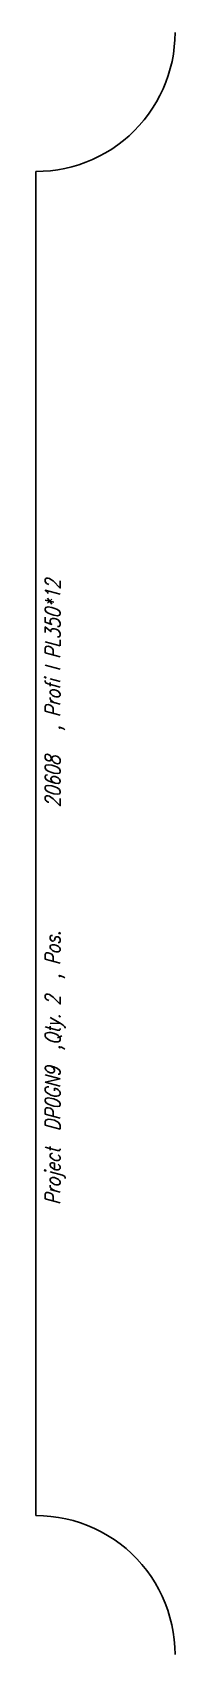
# Model space of a CAD drawing. Extents: x 0 to 11384, y -175 to 175.
# Drawn here: x 0 to 30, y -175 to 175 of the extents above; entities that cross this region are included whole.
import ezdxf

# ---------------------------------------------------------------- set-up
doc = ezdxf.new("R2010")
doc.units = 0
doc.header["$LTSCALE"] = 10
doc.layers.add('TEILE', color=7, linetype='CONTINUOUS')
doc.layers.add('UNTERSCHRIFT', color=7, linetype='CONTINUOUS')
doc.styles.get("Standard").update_dxf_attribs({"font": 'ROMANS'})

msp = doc.modelspace()

# ---------------------------------------------------------------- texts
at = {"layer": 'UNTERSCHRIFT', "color": 2, "oblique": 15, "width": 0.8}
for s, p in [('  , Profi l PL350*12', (5.25, 20.799969)), ('20608', (5.25, 7.799968)), ('Project  DP0GN9  ,Qty. 2  , Pos. ', (5.25, -78.000031))]:
    msp.add_text(s, height=3.25, rotation=89.999931, dxfattribs=at).set_placement(p)

# ---------------------------------------------------------------- linework, layer by layer
at = {"layer": 'TEILE', "color": 2}
for p, q in [((29.630657, 170.306946), (29.835661, 171.864151)), ((29.835661, 171.864151), (29.958889, 173.429901)), ((29.958889, 173.429901), (30.000002, 175)), ((30.000002, 175), (30, 174.999985)), ((28.977783, 167.235413), (29.344435, 168.76265)), ((29.344435, 168.76265), (29.630657, 170.306946)), ((28.007423, 164.248947), (28.531706, 165.729492)), ((28.531706, 165.729492), (28.977783, 167.235413)), ((25.980776, 159.999985), (26.730209, 161.38028)), ((26.730209, 161.38028), (27.406376, 162.797882)), ((27.406376, 162.797882), (28.007423, 164.248947)), ((24.270523, 157.366425), (25.160131, 158.660812)), ((25.160131, 158.660812), (25.980776, 159.999985)), ((21.213217, 153.786774), (22.294359, 154.926056)), ((22.294359, 154.926056), (23.314392, 156.120361)), ((23.314392, 156.120361), (24.270523, 157.366425)), ((16.339182, 149.839859), (17.633568, 150.729462)), ((17.633568, 150.729462), (18.879623, 151.685608)), ((18.879623, 151.685608), (20.073931, 152.705627)), ((20.073931, 152.705627), (21.213217, 153.786774)), ((10.751045, 146.992554), (12.202106, 147.593613)), ((12.202106, 147.593613), (13.619723, 148.269775)), ((13.619723, 148.269775), (15.00001, 149.019211)), ((15.00001, 149.019211), (16.339182, 149.839859)), ((0, 144.999969), (1.570077, 145.041077)), ((0, -145.000031), (0, 144.999969)), ((1.570077, 145.041077), (3.135853, 145.164322)), ((3.135853, 145.164322), (4.693035, 145.369324)), ((4.693035, 145.369324), (6.237353, 145.655548)), ((6.237353, 145.655548), (7.764575, 146.022202)), ((7.764575, 146.022202), (9.270514, 146.468277)), ((9.270514, 146.468277), (10.751045, 146.992554)), ((1.624162, -145.044037), (-0.000006, -145.000031)), ((-0.000006, -145.000031), (0, -145.000031)), ((3.243566, -145.175903), (1.624162, -145.044037)), ((4.853455, -145.395233), (3.243566, -145.175903)), ((6.449109, -145.701416), (4.853455, -145.395233)), ((8.025846, -146.093536), (6.449109, -145.701416)), ((9.579042, -146.57045), (8.025846, -146.093536)), ((11.104141, -147.130737), (9.579042, -146.57045)), ((12.596669, -147.772781), (11.104141, -147.130737)), ((14.05225, -148.49469), (12.596669, -147.772781)), ((15.466612, -149.294312), (14.05225, -148.49469)), ((16.835608, -150.169373), (15.466612, -149.294312)), ((18.155224, -151.117249), (16.835608, -150.169373)), ((19.421585, -152.135178), (18.155224, -151.117249)), ((20.63098, -153.220184), (19.421585, -152.135178)), ((21.779861, -154.369064), (20.63098, -153.220184)), ((22.864859, -155.578445), (21.779861, -154.369064)), ((23.88279, -156.844818), (22.864859, -155.578445)), ((24.830667, -158.164429), (23.88279, -156.844818)), ((25.705715, -159.533417), (24.830667, -158.164429)), ((26.50536, -160.947784), (25.705715, -159.533417)), ((27.227264, -162.403381), (26.50536, -160.947784)), ((27.869303, -163.895889), (27.227264, -162.403381)), ((28.429596, -165.42099), (27.869303, -163.895889)), ((28.906502, -166.974182), (28.429596, -165.42099)), ((29.29862, -168.550934), (28.906502, -166.974182)), ((29.604799, -170.146576), (29.29862, -168.550934)), ((29.824142, -171.75647), (29.604799, -170.146576)), ((29.956007, -173.37587), (29.824142, -171.75647)), ((30, -175.000031), (29.956007, -173.37587))]:
    msp.add_line(p, q, dxfattribs=at)

msp.set_redraw_order([(e.dxf.handle, doc.entitydb.next_handle()) for e in msp.query("TEXT MTEXT ATTDEF DIMENSION ARC_DIMENSION")])  # texts and dimensions are drawn at this point

doc.saveas('drawing.dxf')
